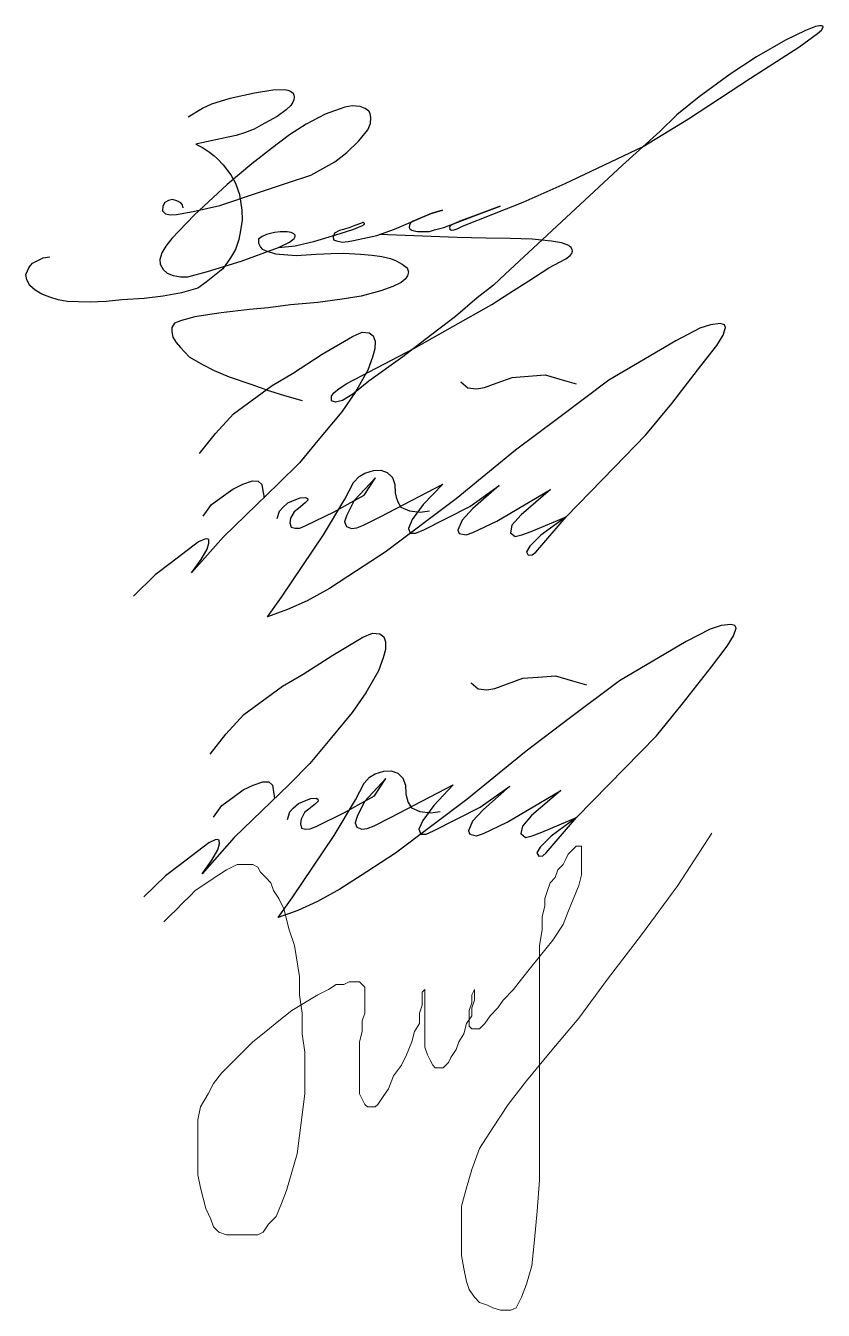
# Model space of a CAD drawing. Header units: millimetres. Extents: x 41097286 to 43803126, y 21258419 to 22595975.
# Drawn here: x 42429023 to 42436318, y 21849232 to 21860980 of the extents above; entities that cross this region are included whole.
import ezdxf

# ---------------------------------------------------------------- set-up
doc = ezdxf.new("R2010")
doc.units = ezdxf.units.MM

# ---------------------------------------------------------------- blocks, each defined once
blk = doc.blocks.new('5')
at = {"color": 160, "lineweight": 9}
for points in [[(41.82, -191.257), (41.904, -191.005), (42.012, -190.885), (42.186, -190.729), (42.451, -190.615), (42.598, -190.562), (42.775, -190.551), (42.84, -190.583), (42.846, -190.645), (42.76, -190.733), (42.534, -190.915), (42.389, -191.03), (42.275, -191.245), (42.251, -191.404), (42.289, -191.548), (42.428, -191.583), (42.578, -191.572), (42.781, -191.492), (43.732, -191.027), (44.29, -190.715), (44.73, -190.47), (45.114, -189.893), (44.396, -190.657), (44.148, -191.16), (44.083, -191.37), (44.142, -191.517), (44.309, -191.585), (44.489, -191.566), (44.715, -191.477), (45.265, -191.198), (47.367, -190.101), (46.714, -190.791), (46.344, -191.292), (46.218, -191.586), (46.276, -191.75), (46.457, -191.746), (46.704, -191.642), (48.266, -190.848), (49.253, -190.147), (48.372, -190.923), (48.013, -191.311), (47.871, -191.642), (47.918, -191.755), (48.145, -191.802), (48.372, -191.727), (49.168, -191.348), (50.966, -190.289), (49.982, -191.131), (49.679, -191.481), (49.629, -191.73), (49.783, -191.859), (50.009, -191.805), (50.322, -191.689), (51.487, -191.197), (50.642, -191.815), (50.276, -192.181), (50.163, -192.372), (50.222, -192.482), (50.357, -192.474), (50.475, -192.376), (51.487, -191.197), (53.096, -189.55), (54.161, -188.458), (55.026, -187.408), (55.999, -186.151), (56.531, -185.465), (56.738, -185.119), (56.822, -184.865), (56.783, -184.773), (56.646, -184.734), (56.32, -184.773), (55.96, -184.891), (55.157, -185.308), (52.92, -186.627), (51.245, -187.884), (49.799, -188.97), (47.814, -190.595), (45.436, -192.381), (44.475, -193.007), (43.574, -193.595), (42.827, -194.007), (42.171, -194.302), (41.507, -194.539), (41.975, -193.884), (43.38, -191.798), (44.094, -190.602), (44.382, -190.048), (44.563, -189.846), (44.757, -189.738), (45.044, -189.649), (45.291, -189.635), (45.507, -189.713), (45.68, -189.879), (45.765, -190.115), (45.774, -190.397), (45.808, -190.546), (45.861, -190.692), (45.967, -190.872), (46.246, -190.993), (46.61, -191.037), (46.924, -190.996)], [(39.229, -189.075), (39.758, -188.409), (40.362, -187.753), (41.658, -186.806), (42.341, -186.404), (43.336, -185.763), (44.34, -185.163), (44.666, -185.027), (44.904, -185.045), (45.039, -185.147), (45.101, -185.322), (45.093, -185.575), (45.016, -185.858), (44.861, -186.291), (44.445, -187.023), (43.984, -187.682), (43.236, -188.582), (42.568, -189.387), (41.872, -190.089), (40.036, -191.867), (38.963, -193.072), (39.288, -192.626), (39.487, -192.277), (39.542, -192.074), (39.535, -191.954), (39.474, -191.933), (39.405, -191.944), (39.193, -192.036), (38.244, -192.761), (37.744, -193.143), (37.02, -193.848)], [(47.964, -186.686), (48.199, -186.887), (48.49, -186.92), (48.759, -186.876), (49.184, -186.719), (49.688, -186.533), (50.36, -186.484), (50.784, -186.453), (51.356, -186.618), (51.824, -186.754)], [(39.347, -191.181), (39.627, -190.789), (40.033, -190.495), (40.341, -190.272), (40.673, -190.107), (40.998, -189.997), (41.192, -190.003), (41.317, -190.117), (41.34, -190.257), (41.388, -190.558)]]:
    blk.add_lwpolyline(points, dxfattribs=at)
at = {"color": 160}
for points in [[(41.82, -191.257), (41.904, -191.005), (42.012, -190.885), (42.186, -190.729), (42.451, -190.615), (42.598, -190.562), (42.775, -190.551), (42.84, -190.583), (42.846, -190.645), (42.76, -190.733), (42.534, -190.915), (42.389, -191.03), (42.275, -191.245), (42.251, -191.404), (42.289, -191.548), (42.428, -191.583), (42.578, -191.572), (42.781, -191.492), (43.732, -191.027), (44.29, -190.715), (44.73, -190.47), (45.114, -189.893), (44.396, -190.657), (44.148, -191.16), (44.083, -191.37), (44.142, -191.517), (44.309, -191.585), (44.489, -191.566), (44.715, -191.477), (45.265, -191.198), (47.367, -190.101), (46.714, -190.791), (46.344, -191.292), (46.218, -191.586), (46.276, -191.75), (46.457, -191.746), (46.704, -191.642), (48.266, -190.848), (49.253, -190.147), (48.372, -190.923), (48.013, -191.311), (47.871, -191.642), (47.918, -191.755), (48.145, -191.802), (48.372, -191.727), (49.168, -191.348), (50.966, -190.289), (49.982, -191.131), (49.679, -191.481), (49.629, -191.73), (49.783, -191.859), (50.009, -191.805), (50.322, -191.689), (51.487, -191.197), (50.642, -191.815), (50.276, -192.181), (50.163, -192.372), (50.222, -192.482), (50.357, -192.474), (50.475, -192.376), (51.487, -191.197), (53.096, -189.55), (54.161, -188.458), (55.026, -187.408), (55.999, -186.151), (56.531, -185.465), (56.738, -185.119), (56.822, -184.865), (56.783, -184.773), (56.646, -184.734), (56.32, -184.773), (55.96, -184.891), (55.157, -185.308), (52.92, -186.627), (51.245, -187.884), (49.799, -188.97), (47.814, -190.595), (45.436, -192.381), (44.475, -193.007), (43.574, -193.595), (42.827, -194.007), (42.171, -194.302), (41.507, -194.539), (41.975, -193.884), (43.38, -191.798), (44.094, -190.602), (44.382, -190.048), (44.563, -189.846), (44.757, -189.738), (45.044, -189.649), (45.291, -189.635), (45.507, -189.713), (45.68, -189.879), (45.765, -190.115), (45.774, -190.397), (45.808, -190.546), (45.861, -190.692), (45.967, -190.872), (46.246, -190.993), (46.61, -191.037), (46.924, -190.996)], [(39.229, -189.075), (39.758, -188.409), (40.362, -187.753), (41.658, -186.806), (42.341, -186.404), (43.336, -185.763), (44.34, -185.163), (44.666, -185.027), (44.904, -185.045), (45.039, -185.147), (45.101, -185.322), (45.093, -185.575), (45.016, -185.858), (44.861, -186.291), (44.445, -187.023), (43.984, -187.682), (43.236, -188.582), (42.568, -189.387), (41.872, -190.089), (40.036, -191.867), (38.963, -193.072), (39.288, -192.626), (39.487, -192.277), (39.542, -192.074), (39.535, -191.954), (39.474, -191.933), (39.405, -191.944), (39.193, -192.036), (38.244, -192.761), (37.744, -193.143), (37.02, -193.848)], [(47.964, -186.686), (48.199, -186.887), (48.49, -186.92), (48.759, -186.876), (49.184, -186.719), (49.688, -186.533), (50.36, -186.484), (50.784, -186.453), (51.356, -186.618), (51.824, -186.754)], [(39.347, -191.181), (39.627, -190.789), (40.033, -190.495), (40.341, -190.272), (40.673, -190.107), (40.998, -189.997), (41.192, -190.003), (41.317, -190.117), (41.34, -190.257), (41.388, -190.558)]]:
    blk.add_lwpolyline(points, dxfattribs=at)
blk = doc.blocks.new('6')
at = {"color": 150, "lineweight": 9}
for points in [[(229.989, -194.597), (230.56, -194.54), (231.231, -194.376), (231.957, -194.154), (232.327, -194.041), (232.576, -193.965), (232.739, -193.898), (232.853, -193.852), (232.925, -193.803), (232.938, -193.765), (232.912, -193.739), (232.878, -193.734), (232.833, -193.754), (232.61, -193.84), (232.433, -193.909), (232.225, -193.975), (232.077, -194.014), (231.916, -194.102), (231.867, -194.222), (231.873, -194.326), (231.982, -194.369), (232.171, -194.405), (232.376, -194.39), (232.567, -194.349), (233.363, -194.177), (233.976, -193.96), (234.85, -193.586), (235.231, -193.423), (235.617, -193.316), (235.231, -193.423), (234.611, -193.688), (234.522, -193.751), (234.488, -193.829), (234.479, -193.902), (234.493, -193.952), (234.566, -193.998), (234.644, -194.023), (234.766, -194.039), (235.17, -194.04), (235.348, -193.99), (235.663, -193.901), (236.778, -193.482), (237.596, -193.174), (236.778, -193.482), (236.22, -193.691), (235.92, -193.832), (235.868, -193.877), (235.862, -193.922), (235.871, -193.967), (235.929, -193.993), (236.025, -193.983), (236.128, -193.954), (236.305, -193.864), (238.385, -193.042), (239.834, -192.401), (242.509, -191.125), (244.067, -190.177), (246.194, -188.782), (247.853, -187.719), (248.501, -187.244), (248.628, -187.133), (248.695, -187.027), (248.677, -186.995), (248.628, -186.977), (248.564, -186.981), (248.429, -187.005), (248.079, -187.14), (247.399, -187.469), (246.402, -188.043), (245.499, -188.646), (244.431, -189.415), (243.663, -190.042), (243.085, -190.605), (241.801, -191.764), (238.574, -194.766), (237.776, -195.507), (237.37, -195.885), (236.804, -196.323), (236.062, -196.963), (235.014, -197.767), (234.258, -198.347), (233.094, -199.178), (232.535, -199.635), (232.189, -199.848), (231.945, -199.899), (231.803, -199.858), (231.803, -199.696), (231.884, -199.584), (232.067, -199.432), (232.332, -199.259), (234.636, -198.057), (237.312, -196.546), (237.936, -196.147), (238.58, -195.735), (239.268, -195.295), (239.849, -194.984), (240.008, -194.869), (240.063, -194.794), (240.083, -194.72), (240.073, -194.67), (240.033, -194.595), (240.003, -194.57), (239.953, -194.53), (239.869, -194.496), (239.711, -194.431), (239.365, -194.371), (238.703, -194.309), (237.94, -194.29), (237.108, -194.269), (236.122, -194.252), (233.45, -194.147)], [(226.887, -190.102), (227.382, -189.811), (227.698, -189.655), (228.327, -189.46), (229.165, -189.278), (229.788, -189.182), (230.194, -189.163), (230.305, -189.186), (230.402, -189.23), (230.487, -189.291), (230.517, -189.358), (230.524, -189.428), (230.513, -189.519), (230.48, -189.603), (230.406, -189.717), (230.251, -189.871), (229.939, -190.097), (229.673, -190.241), (229.389, -190.396), (229.149, -190.526), (228.819, -190.66), (228.534, -190.751), (228.259, -190.81), (227.996, -190.864), (227.681, -190.928), (227.361, -190.998), (227.151, -191.041), (227.381, -191.163), (227.615, -191.325), (227.775, -191.448), (227.899, -191.552), (228.084, -191.753), (228.356, -192.098), (228.516, -192.382), (228.647, -192.779), (228.729, -193.315), (228.739, -193.654), (228.688, -194.005), (228.625, -194.315), (228.517, -194.658), (228.34, -194.948), (228.076, -195.33), (227.506, -195.788), (227.217, -195.991), (226.659, -196.147), (226.025, -196.265), (225.371, -196.341), (224.61, -196.388), (224.07, -196.445), (223.517, -196.473), (223.106, -196.459), (222.735, -196.446), (222.423, -196.389), (222.14, -196.304), (221.861, -196.2), (221.634, -196.063), (221.444, -195.897), (221.35, -195.703), (221.307, -195.524), (221.421, -195.269), (221.539, -195.136), (221.728, -195.037), (221.902, -194.946), (222.135, -194.919)], [(226.72, -193.234), (226.682, -193.114), (226.635, -193.055), (226.494, -192.991), (226.347, -192.95), (226.212, -192.976), (226.082, -193.044), (226.012, -193.179), (226.009, -193.337), (226.103, -193.434), (226.277, -193.474), (226.488, -193.46), (227.055, -193.358), (227.974, -193.146), (229.262, -192.719), (230.331, -192.364), (231.102, -192.108), (231.917, -191.654), (232.331, -191.329), (232.75, -190.93), (233.056, -190.553), (233.145, -190.337), (233.164, -190.139), (233.138, -189.994), (233.085, -189.912), (232.965, -189.815), (232.79, -189.757), (232.513, -189.732), (232.266, -189.78), (231.585, -190.011), (230.939, -190.36), (230.36, -190.72), (229.752, -191.192), (229.073, -191.718), (228.222, -192.426), (227.105, -193.472), (226.567, -194.035), (226.325, -194.288), (226.118, -194.542), (225.982, -194.778), (225.918, -195.002), (225.929, -195.161), (226.03, -195.35), (226.16, -195.474), (226.366, -195.557), (226.626, -195.598), (226.874, -195.604), (227.553, -195.421), (228.709, -195.062), (229.989, -194.597), (230.367, -194.407), (230.531, -194.282), (230.564, -194.219), (230.559, -194.166), (230.509, -194.126), (230.418, -194.084), (230.28, -194.061), (230.045, -194.059), (229.849, -194.084), (229.571, -194.151), (229.423, -194.216), (229.305, -194.309), (229.305, -194.44), (229.365, -194.58), (229.43, -194.645), (229.596, -194.718), (229.887, -194.813), (230.6, -194.869), (231.277, -194.827), (231.795, -194.795), (232.224, -194.787), (232.809, -194.817), (233.2, -194.854), (233.54, -194.902), (233.834, -194.976), (234.023, -195.049), (234.235, -195.169), (234.409, -195.29), (234.457, -195.426), (234.422, -195.572), (234.336, -195.683), (234.203, -195.799), (233.909, -195.929), (233.504, -196.076), (232.828, -196.262), (232.173, -196.37), (231.342, -196.48), (230.404, -196.566), (229.628, -196.667), (228.997, -196.723), (228.023, -196.842), (227.484, -196.914), (227.113, -196.977), (226.661, -197.095), (226.415, -197.191), (226.324, -197.34), (226.32, -197.486), (226.364, -197.667), (226.475, -197.853), (226.626, -198.03), (226.926, -198.351), (227.376, -198.615), (227.781, -198.821), (228.292, -199.03), (229.036, -199.285), (229.678, -199.514), (230.197, -199.671), (230.804, -199.848)]]:
    blk.add_lwpolyline(points, dxfattribs=at)
at = {"color": 150}
for points in [[(229.989, -194.597), (230.56, -194.54), (231.231, -194.376), (231.957, -194.154), (232.327, -194.041), (232.576, -193.965), (232.739, -193.898), (232.853, -193.852), (232.925, -193.803), (232.938, -193.765), (232.912, -193.739), (232.878, -193.734), (232.833, -193.754), (232.61, -193.84), (232.433, -193.909), (232.225, -193.975), (232.077, -194.014), (231.916, -194.102), (231.867, -194.222), (231.873, -194.326), (231.982, -194.369), (232.171, -194.405), (232.376, -194.39), (232.567, -194.349), (233.363, -194.177), (233.976, -193.96), (234.85, -193.586), (235.231, -193.423), (235.617, -193.316), (235.231, -193.423), (234.611, -193.688), (234.522, -193.751), (234.488, -193.829), (234.479, -193.902), (234.493, -193.952), (234.566, -193.998), (234.644, -194.023), (234.766, -194.039), (235.17, -194.04), (235.348, -193.99), (235.663, -193.901), (236.778, -193.482), (237.596, -193.174), (236.778, -193.482), (236.22, -193.691), (235.92, -193.832), (235.868, -193.877), (235.862, -193.922), (235.871, -193.967), (235.929, -193.993), (236.025, -193.983), (236.128, -193.954), (236.305, -193.864), (238.385, -193.042), (239.834, -192.401), (242.509, -191.125), (244.067, -190.177), (246.194, -188.782), (247.853, -187.719), (248.501, -187.244), (248.628, -187.133), (248.695, -187.027), (248.677, -186.995), (248.628, -186.977), (248.564, -186.981), (248.429, -187.005), (248.079, -187.14), (247.399, -187.469), (246.402, -188.043), (245.499, -188.646), (244.431, -189.415), (243.663, -190.042), (243.085, -190.605), (241.801, -191.764), (238.574, -194.766), (237.776, -195.507), (237.37, -195.885), (236.804, -196.323), (236.062, -196.963), (235.014, -197.767), (234.258, -198.347), (233.094, -199.178), (232.535, -199.635), (232.189, -199.848), (231.945, -199.899), (231.803, -199.858), (231.803, -199.696), (231.884, -199.584), (232.067, -199.432), (232.332, -199.259), (234.636, -198.057), (237.312, -196.546), (237.936, -196.147), (238.58, -195.735), (239.268, -195.295), (239.849, -194.984), (240.008, -194.869), (240.063, -194.794), (240.083, -194.72), (240.073, -194.67), (240.033, -194.595), (240.003, -194.57), (239.953, -194.53), (239.869, -194.496), (239.711, -194.431), (239.365, -194.371), (238.703, -194.309), (237.94, -194.29), (237.108, -194.269), (236.122, -194.252), (233.45, -194.147)], [(226.887, -190.102), (227.382, -189.811), (227.698, -189.655), (228.327, -189.46), (229.165, -189.278), (229.788, -189.182), (230.194, -189.163), (230.305, -189.186), (230.402, -189.23), (230.487, -189.291), (230.517, -189.358), (230.524, -189.428), (230.513, -189.519), (230.48, -189.603), (230.406, -189.717), (230.251, -189.871), (229.939, -190.097), (229.673, -190.241), (229.389, -190.396), (229.149, -190.526), (228.819, -190.66), (228.534, -190.751), (228.259, -190.81), (227.996, -190.864), (227.681, -190.928), (227.361, -190.998), (227.151, -191.041), (227.381, -191.163), (227.615, -191.325), (227.775, -191.448), (227.899, -191.552), (228.084, -191.753), (228.356, -192.098), (228.516, -192.382), (228.647, -192.779), (228.729, -193.315), (228.739, -193.654), (228.688, -194.005), (228.625, -194.315), (228.517, -194.658), (228.34, -194.948), (228.076, -195.33), (227.506, -195.788), (227.217, -195.991), (226.659, -196.147), (226.025, -196.265), (225.371, -196.341), (224.61, -196.388), (224.07, -196.445), (223.517, -196.473), (223.106, -196.459), (222.735, -196.446), (222.423, -196.389), (222.14, -196.304), (221.861, -196.2), (221.634, -196.063), (221.444, -195.897), (221.35, -195.703), (221.307, -195.524), (221.421, -195.269), (221.539, -195.136), (221.728, -195.037), (221.902, -194.946), (222.135, -194.919)], [(226.72, -193.234), (226.682, -193.114), (226.635, -193.055), (226.494, -192.991), (226.347, -192.95), (226.212, -192.976), (226.082, -193.044), (226.012, -193.179), (226.009, -193.337), (226.103, -193.434), (226.277, -193.474), (226.488, -193.46), (227.055, -193.358), (227.974, -193.146), (229.262, -192.719), (230.331, -192.364), (231.102, -192.108), (231.917, -191.654), (232.331, -191.329), (232.75, -190.93), (233.056, -190.553), (233.145, -190.337), (233.164, -190.139), (233.138, -189.994), (233.085, -189.912), (232.965, -189.815), (232.79, -189.757), (232.513, -189.732), (232.266, -189.78), (231.585, -190.011), (230.939, -190.36), (230.36, -190.72), (229.752, -191.192), (229.073, -191.718), (228.222, -192.426), (227.105, -193.472), (226.567, -194.035), (226.325, -194.288), (226.118, -194.542), (225.982, -194.778), (225.918, -195.002), (225.929, -195.161), (226.03, -195.35), (226.16, -195.474), (226.366, -195.557), (226.626, -195.598), (226.874, -195.604), (227.553, -195.421), (228.709, -195.062), (229.989, -194.597), (230.367, -194.407), (230.531, -194.282), (230.564, -194.219), (230.559, -194.166), (230.509, -194.126), (230.418, -194.084), (230.28, -194.061), (230.045, -194.059), (229.849, -194.084), (229.571, -194.151), (229.423, -194.216), (229.305, -194.309), (229.305, -194.44), (229.365, -194.58), (229.43, -194.645), (229.596, -194.718), (229.887, -194.813), (230.6, -194.869), (231.277, -194.827), (231.795, -194.795), (232.224, -194.787), (232.809, -194.817), (233.2, -194.854), (233.54, -194.902), (233.834, -194.976), (234.023, -195.049), (234.235, -195.169), (234.409, -195.29), (234.457, -195.426), (234.422, -195.572), (234.336, -195.683), (234.203, -195.799), (233.909, -195.929), (233.504, -196.076), (232.828, -196.262), (232.173, -196.37), (231.342, -196.48), (230.404, -196.566), (229.628, -196.667), (228.997, -196.723), (228.023, -196.842), (227.484, -196.914), (227.113, -196.977), (226.661, -197.095), (226.415, -197.191), (226.324, -197.34), (226.32, -197.486), (226.364, -197.667), (226.475, -197.853), (226.626, -198.03), (226.926, -198.351), (227.376, -198.615), (227.781, -198.821), (228.292, -199.03), (229.036, -199.285), (229.678, -199.514), (230.197, -199.671), (230.804, -199.848)]]:
    blk.add_lwpolyline(points, dxfattribs=at)
blk = doc.blocks.new('подпись')
at = {"lineweight": 18, "ltscale": 75}
for p, q in [((1484, 515), (1608, 705.7)), ((1111.8, 658), (1083.1, 629.4)), ((1130.9, 658), (1111.8, 658)), ((1130.9, 553.1), (1130.9, 658)), ((1083.1, 629.4), (1073.6, 610.4)), ((-195.6, 553.1), (-167, 572.2)), ((-167, 572.2), (-128.8, 591.3)), ((-128.8, 591.3), (-71.6, 591.3)), ((-71.6, 591.3), (-52.5, 581.7)), ((-52.5, 581.7), (-42.9, 562.7)), ((1045, 572.2), (1035.4, 543.6)), ((1064.1, 591.3), (1045, 572.2)), ((1073.6, 610.4), (1064.1, 591.3)), ((-281.5, 495.9), (-195.6, 553.1)), ((-42.9, 562.7), (-23.9, 543.6)), ((-23.9, 543.6), (-4.8, 524.5)), ((-4.8, 524.5), (4.8, 495.9)), ((1016.3, 524.5), (1006.8, 495.9)), ((1035.4, 543.6), (1016.3, 524.5)), ((1121.3, 515), (1130.9, 553.1)), ((-329.2, 448.2), (-300.6, 476.8)), ((-300.6, 476.8), (-281.5, 495.9)), ((4.8, 495.9), (23.9, 467.3)), ((1006.8, 495.9), (997.3, 467.3)), ((1102.2, 467.3), (1121.3, 515)), ((1350.3, 333.8), (1484, 515)), ((-377, 400.5), (-348.3, 429.2)), ((-348.3, 429.2), (-329.2, 448.2)), ((23.9, 467.3), (42.9, 429.2)), ((42.9, 429.2), (62, 352.9)), ((997.3, 438.7), (987.7, 400.5)), ((997.3, 467.3), (997.3, 438.7)), ((1083.1, 419.6), (1102.2, 467.3)), ((-396, 381.5), (-377, 400.5)), ((987.7, 400.5), (987.7, 352.9)), ((1064.1, 371.9), (1083.1, 419.6)), ((62, 352.9), (81.1, 295.6)), ((987.7, 352.9), (978.2, 295.6)), ((1025.9, 314.7), (1064.1, 371.9)), ((1226.3, 171.7), (1350.3, 333.8)), ((81.1, 295.6), (100.2, 181.2)), ((949.5, 219.3), (1025.9, 314.7)), ((978.2, 295.6), (978.2, -562.7)), ((911.4, 171.7), (949.5, 219.3)), ((100.2, 181.2), (100.2, 114.4)), ((205.2, 133.5), (233.8, 152.6)), ((233.8, 152.6), (262.4, 152.6)), ((262.4, 152.6), (281.5, 162.1)), ((281.5, 162.1), (319.7, 162.1)), ((319.7, 162.1), (338.8, 143.1)), ((338.8, 143.1), (338.8, 47.7)), ((882.7, 133.5), (911.4, 171.7)), ((1121.3, 28.6), (1226.3, 171.7)), ((71.6, 57.2), (167, 114.4)), ((100.2, 114.4), (109.7, 47.7)), ((167, 114.4), (205.2, 133.5)), ((548.7, 124), (558.3, 133.5)), ((548.7, 76.3), (548.7, 124)), ((558.3, 133.5), (558.3, -76.3)), ((739.6, 133.5), (730, 114.4)), ((730, 114.4), (730, 85.8)), ((730, 66.8), (739.6, 95.4)), ((739.6, 95.4), (739.6, 133.5)), ((825.5, 66.8), (844.6, 95.4)), ((844.6, 95.4), (882.7, 133.5)), ((23.9, 19.1), (71.6, 57.2)), ((109.7, 47.7), (109.7, -28.6)), ((338.8, 47.7), (329.2, 19.1)), ((539.2, 47.7), (548.7, 76.3)), ((539.2, 9.5), (539.2, 47.7)), ((730, 85.8), (720.5, 57.2)), ((720.5, 57.2), (720.5, 0)), ((730, 38.1), (730, 66.8)), ((796.8, 38.1), (825.5, 66.8)), ((-23.9, -19.1), (23.9, 19.1)), ((329.2, 19.1), (329.2, -19.1)), ((520.1, -19.1), (539.2, 9.5)), ((701.4, -28.6), (711, 9.5)), ((711, 9.5), (730, 38.1)), ((758.7, -9.5), (777.8, 9.5)), ((777.8, 9.5), (796.8, 38.1)), ((1016.3, -95.4), (1121.3, 28.6)), ((-71.6, -57.2), (-23.9, -19.1)), ((109.7, -28.6), (119.3, -95.4)), ((329.2, -19.1), (319.7, -57.2)), ((510.6, -57.2), (520.1, -19.1)), ((682.3, -57.2), (701.4, -28.6)), ((720.5, 0), (730, -9.5)), ((730, -9.5), (758.7, -9.5)), ((-186.1, -171.7), (-71.6, -57.2)), ((319.7, -57.2), (319.7, -248)), ((491.5, -104.9), (510.6, -57.2)), ((558.3, -76.3), (567.8, -104.9)), ((653.7, -114.4), (672.8, -85.8)), ((672.8, -85.8), (682.3, -57.2)), ((119.3, -95.4), (119.3, -248)), ((472.4, -143.1), (491.5, -104.9)), ((567.8, -104.9), (577.4, -124)), ((577.4, -124), (586.9, -143.1)), ((625.1, -152.6), (644.2, -133.5)), ((644.2, -133.5), (653.7, -114.4)), ((930.5, -200.3), (1016.3, -95.4)), ((-214.7, -209.8), (-186.1, -171.7)), ((424.7, -228.9), (443.8, -181.2)), ((443.8, -181.2), (472.4, -143.1)), ((586.9, -143.1), (596.4, -152.6)), ((596.4, -152.6), (625.1, -152.6)), ((-233.8, -248), (-214.7, -209.8)), ((405.6, -257.5), (424.7, -228.9)), ((863.6, -286.1), (930.5, -200.3)), ((-262.4, -295.6), (-233.8, -248)), ((119.3, -248), (109.7, -324.3)), ((319.7, -248), (338.8, -286.1)), ((386.5, -286.1), (405.6, -257.5)), ((-272, -343.3), (-262.4, -295.6)), ((109.7, -324.3), (100.2, -400.5)), ((338.8, -286.1), (348.3, -295.6)), ((348.3, -295.6), (377, -295.6)), ((377, -295.6), (386.5, -286.1)), ((806.4, -371.9), (863.6, -286.1)), ((-272, -543.6), (-272, -343.3)), ((758.7, -448.2), (806.4, -371.9)), ((100.2, -400.5), (90.7, -467.3)), ((90.7, -467.3), (71.6, -534.1)), ((730, -524.5), (758.7, -448.2)), ((-262.4, -591.3), (-272, -543.6)), ((71.6, -534.1), (52.5, -600.8)), ((711, -591.3), (730, -524.5)), ((978.2, -562.7), (968.6, -677.1)), ((-243.3, -667.6), (-262.4, -591.3)), ((52.5, -600.8), (33.4, -648.5)), ((691.9, -658), (711, -591.3)), ((33.4, -648.5), (14.3, -696.2)), ((-224.3, -705.7), (-243.3, -667.6)), ((14.3, -696.2), (-14.3, -724.8)), ((691.9, -839.2), (691.9, -658)), ((968.6, -677.1), (959.1, -782)), ((-214.7, -734.3), (-224.3, -705.7)), ((-195.6, -753.4), (-214.7, -734.3)), ((-14.3, -724.8), (-33.4, -753.4)), ((-167, -762.9), (-195.6, -753.4)), ((-52.5, -762.9), (-167, -762.9)), ((-33.4, -753.4), (-52.5, -762.9)), ((959.1, -782), (949.5, -877.4)), ((701.4, -886.9), (691.9, -839.2)), ((711, -934.6), (701.4, -886.9)), ((949.5, -877.4), (930.5, -944.1)), ((720.5, -963.2), (711, -934.6)), ((739.6, -991.8), (720.5, -963.2)), ((930.5, -944.1), (911.4, -991.8)), ((758.7, -1010.9), (739.6, -991.8)), ((787.3, -1020.4), (758.7, -1010.9)), ((806.4, -1030), (787.3, -1020.4)), ((835, -1039.5), (806.4, -1030)), ((892.3, -1030), (873.2, -1039.5)), ((911.4, -991.8), (892.3, -1030)), ((873.2, -1039.5), (835, -1039.5))]:
    blk.add_line(p, q, dxfattribs=at)

msp = doc.modelspace()

# ---------------------------------------------------------------- block references
at = {"color": 5, "xscale": 266.3352272727274, "yscale": 266.3352272727274, "zscale": 266.3352272727274}
msp.add_blockref('6', (42370081.377, 21910779.001), dxfattribs=at)
at = {"xscale": 273.4375, "yscale": 273.4375, "zscale": 273.4375}
for p in [(42419886.42, 21908769.588), (42419982.164, 21906018.497)]:
    msp.add_blockref('5', p, dxfattribs=at)
at = {"lineweight": 18, "xscale": 2.5, "yscale": 2.5, "zscale": 2.5}
msp.add_blockref('подпись', (42431278.053, 21851830.925), dxfattribs=at)

doc.saveas('drawing.dxf')
